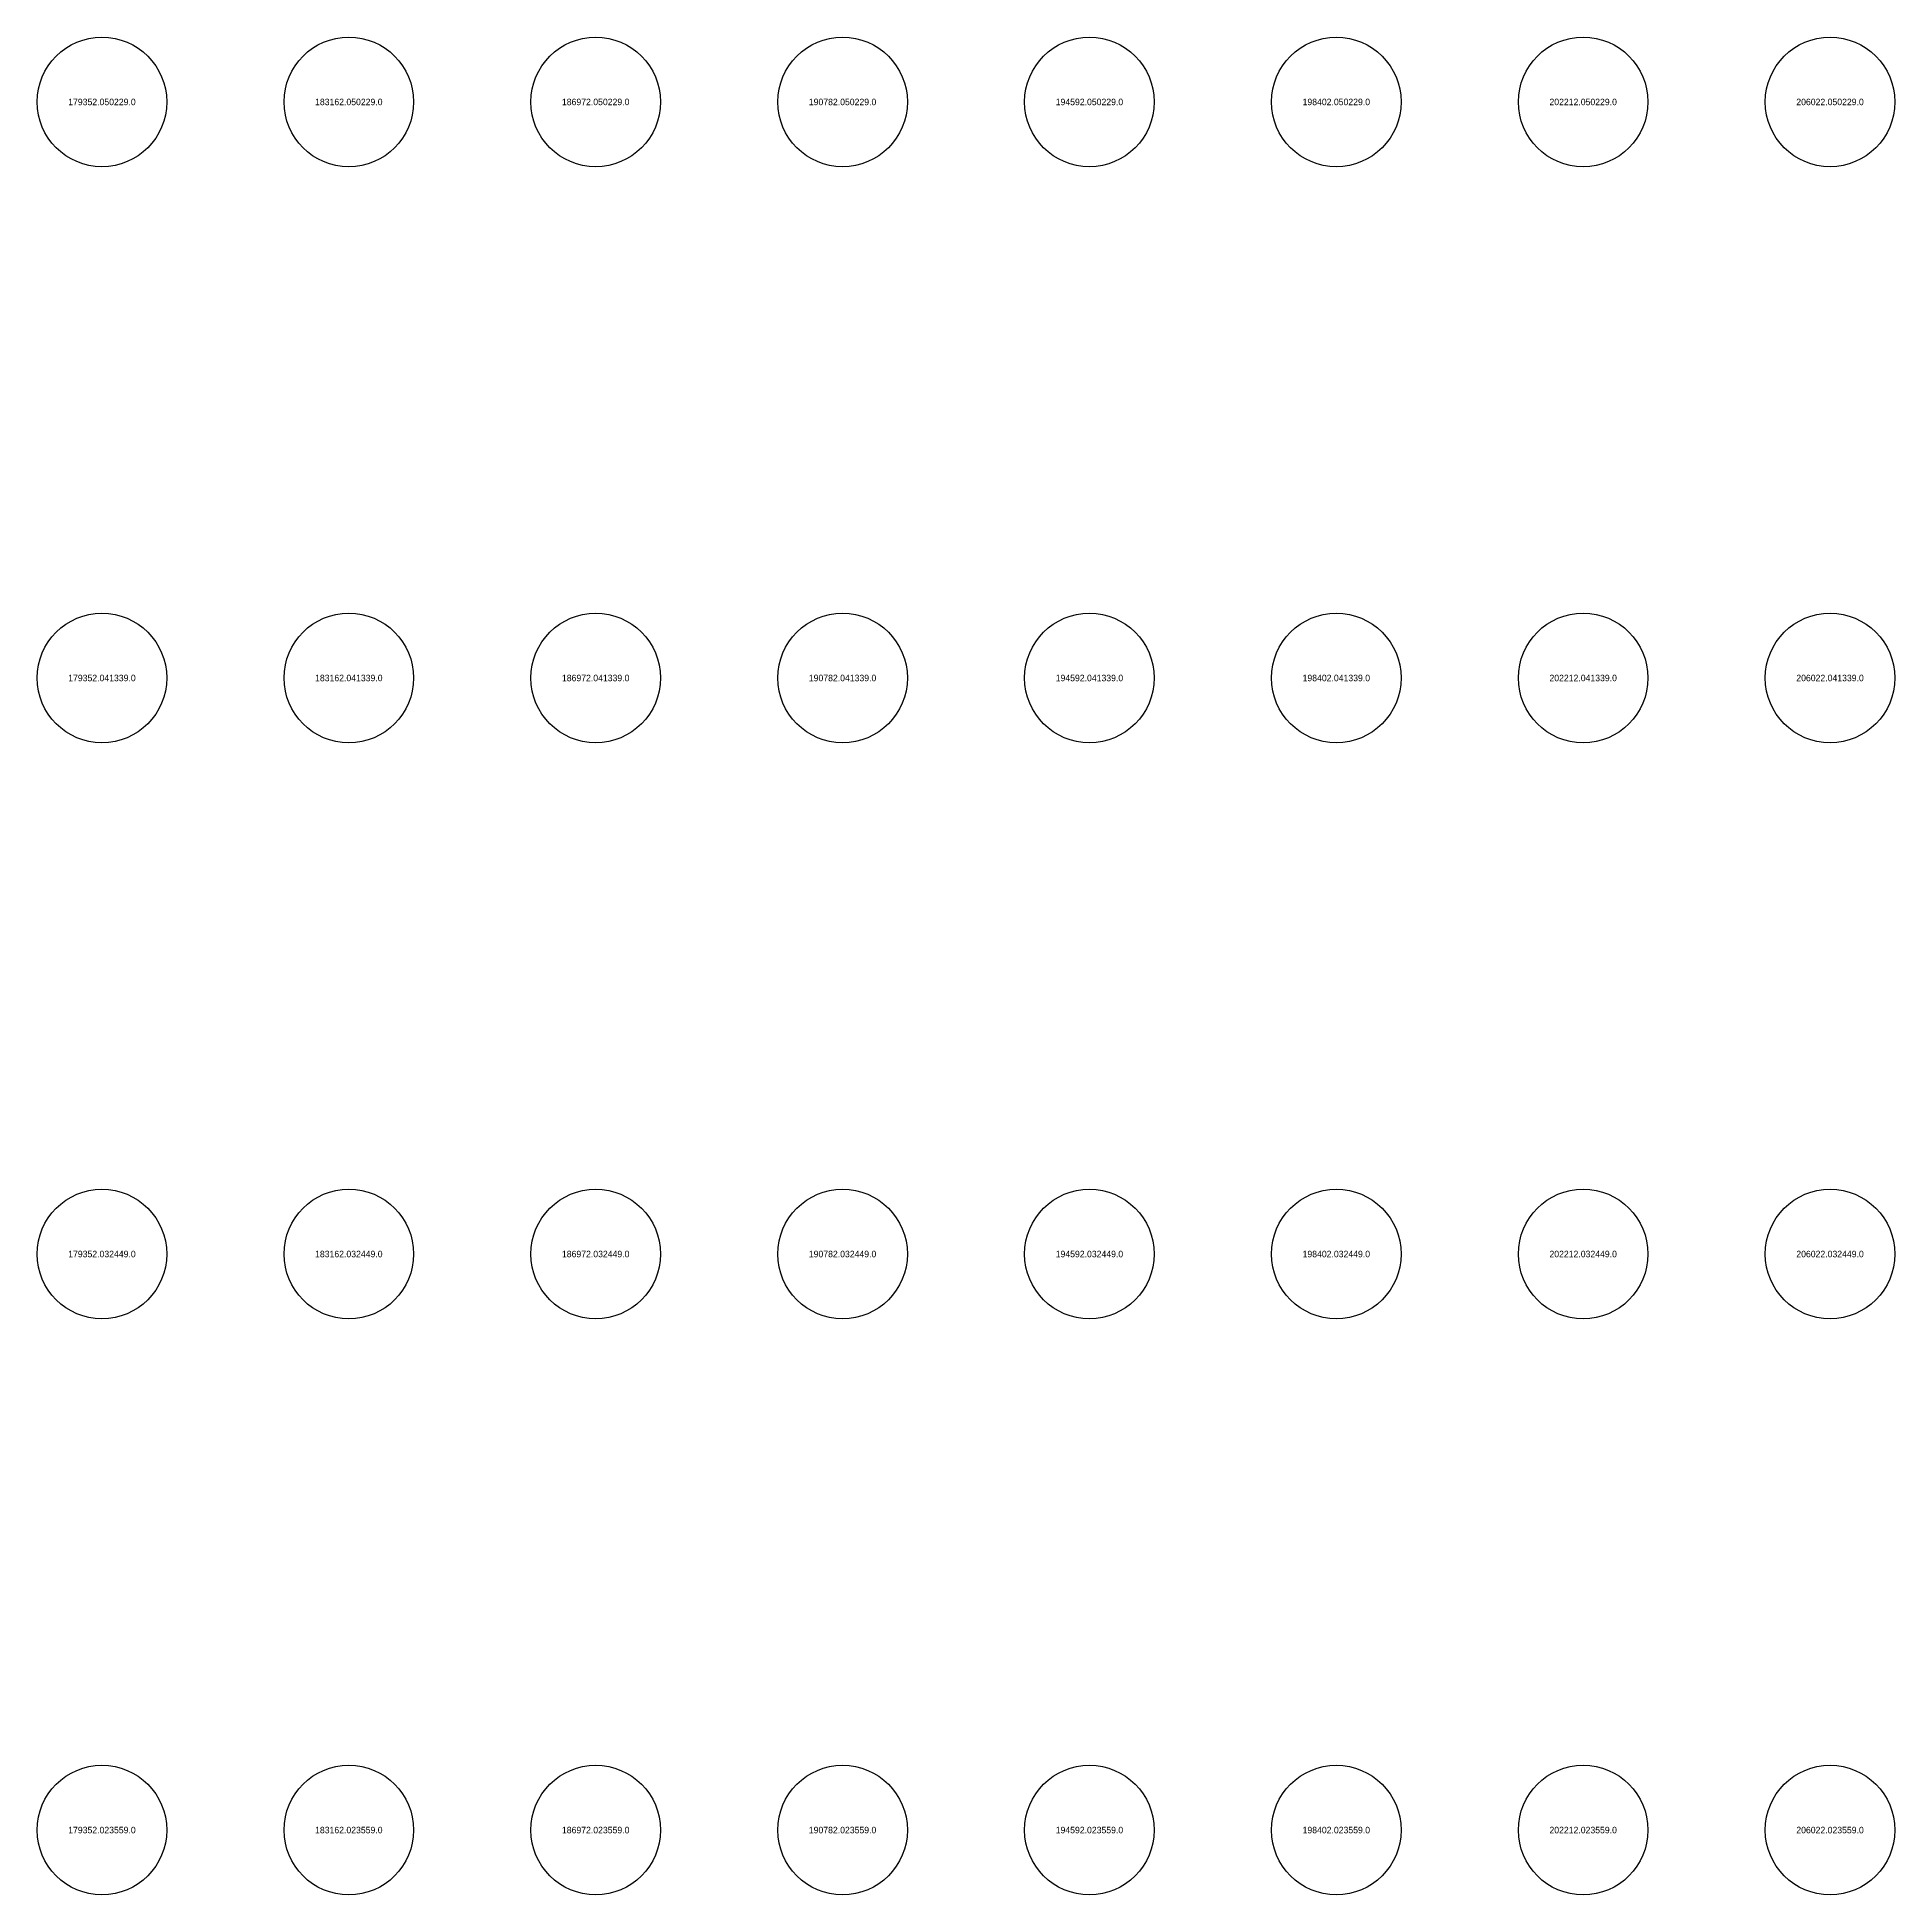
# Model space of a CAD drawing. Header units: metres. Extents: x -0.011 to 0.344, y -0.09 to 0.185.
# Drawn here: x 0.17835 to 0.20702, y 0.02256 to 0.05123 of the extents above; entities that cross this region are included whole.
import ezdxf
from ezdxf.enums import TextEntityAlignment as Align

# ---------------------------------------------------------------- set-up
doc = ezdxf.new("R2010")
doc.units = ezdxf.units.M

msp = doc.modelspace()

# ---------------------------------------------------------------- texts
at = {"layer": 'pins-Cordinates', "color": 2}
for s, p in [('179352.050229.0', (0.179352, 0.050229)), ('183162.050229.0', (0.183162, 0.050229)), ('186972.050229.0', (0.186972, 0.050229)), ('190782.050229.0', (0.190782, 0.050229)), ('194592.050229.0', (0.194592, 0.050229)), ('198402.050229.0', (0.198402, 0.050229)), ('202212.050229.0', (0.202212, 0.050229)), ('206022.050229.0', (0.206022, 0.050229)), ('179352.041339.0', (0.179352, 0.041339)), ('183162.041339.0', (0.183162, 0.041339)), ('186972.041339.0', (0.186972, 0.041339)), ('190782.041339.0', (0.190782, 0.041339)), ('194592.041339.0', (0.194592, 0.041339)), ('198402.041339.0', (0.198402, 0.041339)), ('202212.041339.0', (0.202212, 0.041339)), ('206022.041339.0', (0.206022, 0.041339)), ('179352.032449.0', (0.179352, 0.032449)), ('183162.032449.0', (0.183162, 0.032449)), ('186972.032449.0', (0.186972, 0.032449)), ('190782.032449.0', (0.190782, 0.032449)), ('194592.032449.0', (0.194592, 0.032449)), ('198402.032449.0', (0.198402, 0.032449)), ('202212.032449.0', (0.202212, 0.032449)), ('206022.032449.0', (0.206022, 0.032449)), ('179352.023559.0', (0.179352, 0.023559)), ('183162.023559.0', (0.183162, 0.023559)), ('186972.023559.0', (0.186972, 0.023559)), ('190782.023559.0', (0.190782, 0.023559)), ('194592.023559.0', (0.194592, 0.023559)), ('198402.023559.0', (0.198402, 0.023559)), ('202212.023559.0', (0.202212, 0.023559)), ('206022.023559.0', (0.206022, 0.023559))]:
    msp.add_text(s, height=0.0001, dxfattribs=at).set_placement(p, align=Align.MIDDLE_CENTER)

# ---------------------------------------------------------------- linework, layer by layer
at = {"layer": 'pins', "color": 2}
for centre in [(0.179352, 0.050229), (0.183162, 0.050229), (0.186972, 0.050229), (0.190782, 0.050229), (0.194592, 0.050229), (0.198402, 0.050229), (0.202212, 0.050229), (0.206022, 0.050229), (0.179352, 0.041339), (0.183162, 0.041339), (0.186972, 0.041339), (0.190782, 0.041339), (0.194592, 0.041339), (0.198402, 0.041339), (0.202212, 0.041339), (0.206022, 0.041339), (0.179352, 0.032449), (0.183162, 0.032449), (0.186972, 0.032449), (0.190782, 0.032449), (0.194592, 0.032449), (0.198402, 0.032449), (0.202212, 0.032449), (0.206022, 0.032449), (0.179352, 0.023559), (0.183162, 0.023559), (0.186972, 0.023559), (0.190782, 0.023559), (0.194592, 0.023559), (0.198402, 0.023559), (0.202212, 0.023559), (0.206022, 0.023559)]:
    msp.add_circle(centre, 0.001, dxfattribs=at)

msp.set_redraw_order([(e.dxf.handle, doc.entitydb.next_handle()) for e in msp.query("TEXT MTEXT ATTDEF DIMENSION ARC_DIMENSION")])  # texts and dimensions are drawn at this point

doc.saveas('drawing.dxf')
